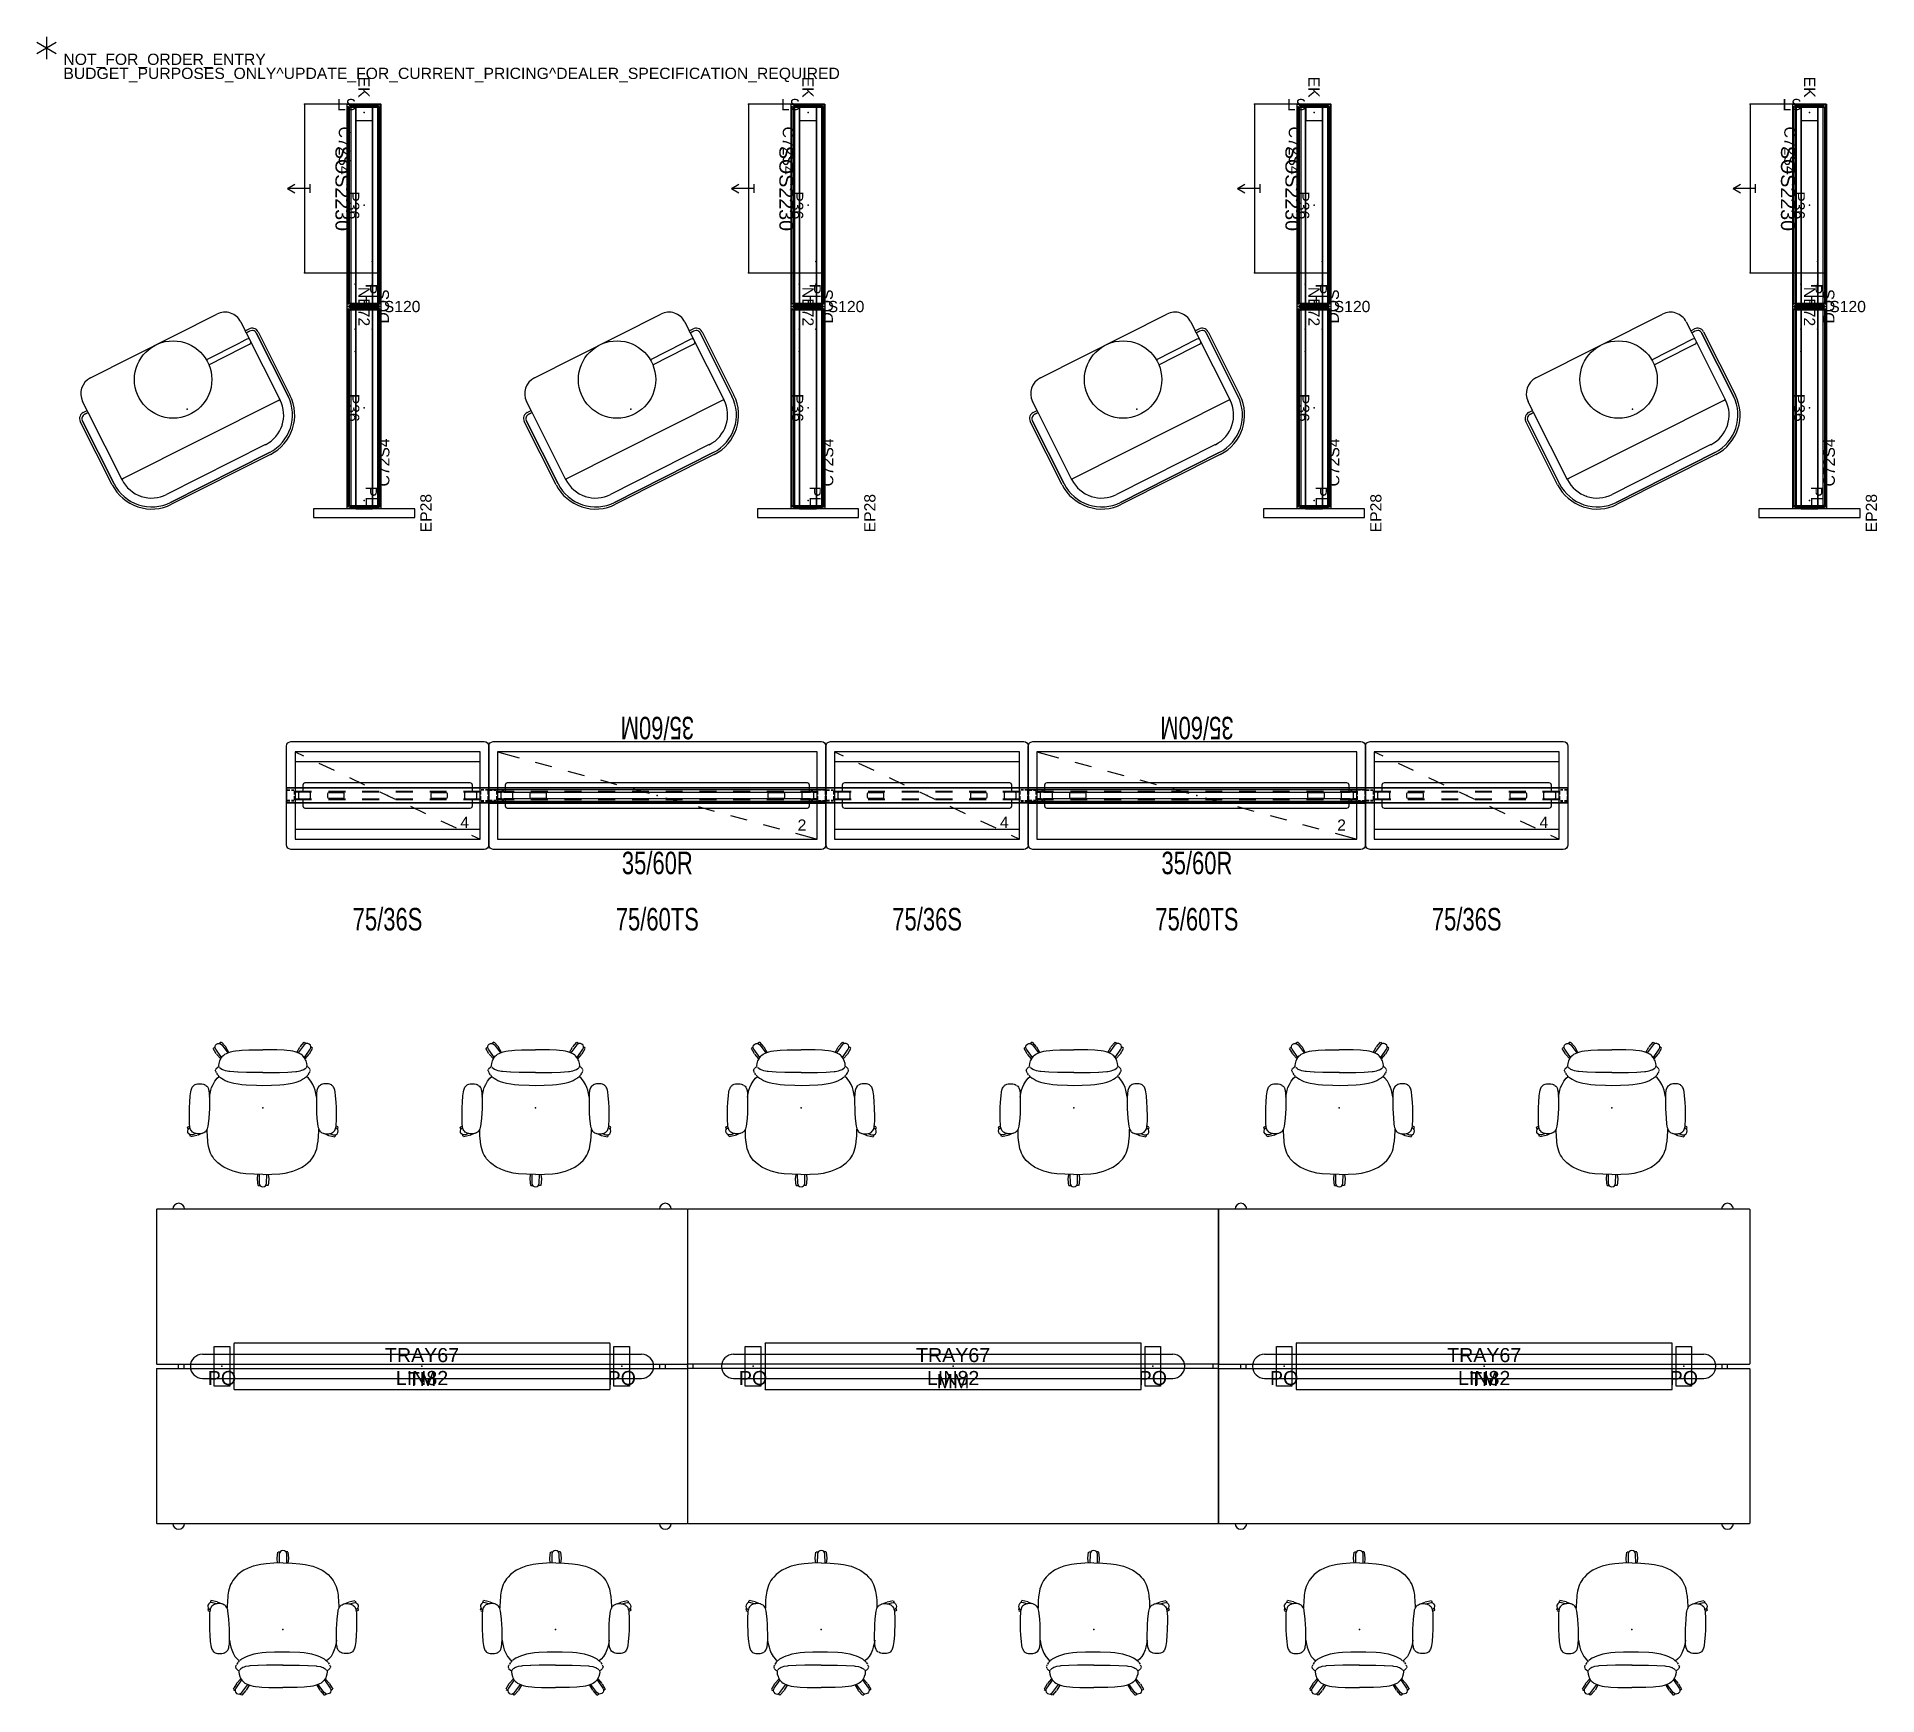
# Model space of a CAD drawing. Header units: inches. Extents: x 0 to 327, y 7 to 302.
import ezdxf
from ezdxf.enums import TextEntityAlignment as Align

# ---------------------------------------------------------------- set-up
doc = ezdxf.new("R2010")
doc.units = ezdxf.units.IN
doc.header["$MEASUREMENT"] = 0
for name, color, linetype in [('A-FURN-ATTRIBUTE-TX', 7, 'Continuous'), ('A-FURN-P-PHWALL', 3, 'Continuous'), ('A-FURN-P-PHWALL-HWP-T', 3, 'Continuous'), ('A-FURN-P-SEAT', 2, 'Continuous'), ('A-FURN-P-SEAT-PROD_NO-T', 2, 'Continuous'), ('A-FURN-P-STORAGE', 6, 'Continuous'), ('A-FURN-P-STORAGE-PROD_NO-T', 6, 'Continuous'), ('A-FURN-P-STORAGE-PROD_NO-TEXT', 6, 'Continuous'), ('A-FURN-P-TILE', 3, 'Continuous'), ('A-FURN-P-TILE-HWP-T', 3, 'Continuous'), ('AFUEL-2D', 5, 'Continuous'), ('AFUEL-2D-TX', 5, 'Continuous'), ('AFUFU-2D-PB', 5, 'Continuous'), ('AFUFU-2D-PB-AC', 2, 'Continuous'), ('AFUFU-2D-PB-AC-TX', 2, 'Continuous'), ('AFUFU-2D-PB-BK', 3, 'Continuous'), ('AFUFU-2D-PB-BK-TX', 3, 'Continuous'), ('AFUFU-2D-PB-CV', 3, 'Continuous'), ('AFUFU-2D-PB-CV-TX', 3, 'Continuous'), ('AFUFU-2D-PB-EP', 3, 'Continuous'), ('AFUFU-2D-PB-EP-TX', 3, 'Continuous'), ('AFUFU-2D-PB-TX', 5, 'Continuous'), ('AFUFU-2D-ST', 3, 'Continuous'), ('AFUFU-2D-ST-TX', 3, 'Continuous'), ('AFUFU-2D-TB', 2, 'Continuous'), ('AFUFU-2D-TB-TX', 2, 'Continuous'), ('AFUFU-2D-TR', 7, 'Continuous'), ('AFUFU-2D-TR-TX', 7, 'Continuous'), ('AFUSL-2D', 4, 'Continuous'), ('AFUSL-2D-TX', 4, 'Continuous'), ('PROP-BONUS-COUNT', 7, 'Continuous'), ('PROP-BONUS-FINISH', 7, 'Continuous'), ('PROP-BONUS-PROD_NO', 7, 'Continuous')]:
    doc.layers.add(name, color=color, linetype=linetype)
doc.styles.get("Standard").update_dxf_attribs({"font": 'arial.ttf'})

# ---------------------------------------------------------------- blocks, each defined once
blk = doc.blocks.new('BBUBBLET')
at = {"layer": 'PROP-BONUS-COUNT'}
for p, q in [((1.7321, -1), (-1.7321, 1)), ((1.7321, 1), (-1.7321, -1)), ((0, 2), (0, -2))]:
    blk.add_line(p, q, dxfattribs=at)
blk.add_point((0, 0), dxfattribs=at)
at = {"layer": 'PROP-BONUS-FINISH'}
blk.add_attdef('FINISH', (3, -5.5), '', height=2, dxfattribs=at)
at = {"layer": 'PROP-BONUS-PROD_NO', "flags": 8}
blk.add_attdef('PROD_NO', (3, -3), '', height=2, dxfattribs=at)
blk = doc.blocks.new('P_MLINSYTTM')
at = {"layer": 'AFUFU-2D-TB'}
for p, q in [((-47.2, 27.95), (-47.24, 27.91)), ((-47.24, 27.91), (-47.24, 0.43)), ((47.2, 27.95), (-47.2, 27.95)), ((47.2, 27.95), (47.24, 27.91)), ((47.24, 27.91), (47.24, 0.43)), ((-47.24, 0.43), (-47.2, 0.39)), ((-47.2, 0.39), (47.2, 0.39)), ((-43.31, -0.39), (-43.31, 0.39)), ((-42.32, -0.39), (-42.32, 0.39)), ((42.32, -0.39), (42.32, 0.39)), ((43.31, -0.39), (43.31, 0.39)), ((47.24, 0.43), (47.2, 0.39)), ((-47.2, -0.39), (-47.24, -0.43)), ((-47.24, -0.43), (-47.24, -27.91)), ((-47.2, -0.39), (47.2, -0.39)), ((47.2, -0.39), (47.24, -0.43)), ((47.24, -0.43), (47.24, -27.91)), ((-47.24, -27.91), (-47.2, -27.95)), ((-47.2, -27.95), (47.2, -27.95)), ((47.24, -27.91), (47.2, -27.95))]:
    blk.add_line(p, q, dxfattribs=at)
for centre, start, end in [((-43.29, 27.95), 0, 180), ((43.29, 27.95), 0, 180), ((-43.29, -27.95), 180, 0), ((43.29, -27.95), 180, 0)]:
    blk.add_arc(centre, 1.04, start, end, dxfattribs=at)
blk.add_point((0, 0), dxfattribs=at)
at = {"layer": 'AFUFU-2D-TB-TX', "flags": 1}
for tag in ['CAPPN', 'CAPMG', 'CAPMC', 'CAPQT', 'CAPDH', 'CAPGC']:
    blk.add_attdef(tag, (0, 0), '', height=0.001, dxfattribs=at)
at = {"layer": 'AFUFU-2D-TB-TX'}
blk.add_attdef('CAPTG', text='', height=2.5, dxfattribs=at).set_placement((0, -1), align=Align.TOP_CENTER)
blk = doc.blocks.new('P_MLINSYTMM')
at = {"layer": 'AFUFU-2D-TB'}
for p, q in [((0.04, 27.95), (0, 27.91)), ((0, 27.91), (0, -27.91)), ((94.45, 27.95), (0.04, 27.95)), ((94.49, 27.91), (94.45, 27.95)), ((94.49, -27.91), (94.49, 27.91)), ((94.49, 0.39), (0, 0.39)), ((0.98, -0.39), (0.98, 0.39)), ((93.5, -0.39), (93.5, 0.39)), ((94.49, -0.39), (0, -0.39)), ((0, -27.91), (0.04, -27.95)), ((0.04, -27.95), (94.45, -27.95)), ((94.45, -27.95), (94.49, -27.91))]:
    blk.add_line(p, q, dxfattribs=at)
for p in [(0, 0), (47.24, 0), (94.49, 0)]:
    blk.add_point(p, dxfattribs=at)
at = {"layer": 'AFUFU-2D-TB-TX', "flags": 1}
for tag in ['CAPPN', 'CAPMG', 'CAPMC', 'CAPQT', 'CAPDH', 'CAPGC']:
    blk.add_attdef(tag, (0, 0), '', height=0.001, dxfattribs=at)
at = {"layer": 'AFUFU-2D-TB-TX'}
blk.add_attdef('CAPTG', text='', height=2.5, dxfattribs=at).set_placement((47.24, -1.39), align=Align.TOP_CENTER)
blk = doc.blocks.new('P_MLINSYTTR67')
at = {"layer": 'AFUFU-2D-TR'}
for p, q in [((-33.46, 4.02), (-33.46, -4.02)), ((33.35, 4.13), (-33.35, 4.13)), ((33.46, -4.02), (33.46, 4.02)), ((-33.35, -4.13), (33.35, -4.13))]:
    blk.add_line(p, q, dxfattribs=at)
for centre, start, end in [((-33.35, 4.02), 90, 180), ((33.35, 4.02), 0, 90), ((-33.35, -4.02), 180, 270), ((33.35, -4.02), 270, 0)]:
    blk.add_arc(centre, 0.118, start, end, dxfattribs=at)
blk.add_point((0, 0), dxfattribs=at)
at = {"layer": 'AFUFU-2D-TR-TX'}
blk.add_attdef('CAPTG', text='', height=2.5, dxfattribs=at).set_placement((0, 0), align=Align.BOTTOM_CENTER)
at = {"layer": 'AFUFU-2D-TR-TX', "flags": 1}
for tag in ['CAPPN', 'CAPMG', 'CAPMC', 'CAPQT', 'CAPDH', 'CAPGC']:
    blk.add_attdef(tag, (0, 0), '', height=0.001, dxfattribs=at)
blk = doc.blocks.new('P_MLINSYPO')
at = {"layer": 'AFUSL-2D'}
for p, q in [((-1.38, 3.54), (1.38, 3.54)), ((-1.38, -3.54), (-1.38, 3.54)), ((1.38, 3.54), (1.38, -3.54)), ((1.38, -3.54), (-1.38, -3.54))]:
    blk.add_line(p, q, dxfattribs=at)
blk.add_point((0, 0), dxfattribs=at)
at = {"layer": 'AFUSL-2D-TX', "flags": 1}
for tag in ['CAPPN', 'CAPMG', 'CAPMC', 'CAPQT', 'CAPDH', 'CAPGC']:
    blk.add_attdef(tag, (0, 0), '', height=0.001, dxfattribs=at)
at = {"layer": 'AFUSL-2D-TX'}
blk.add_attdef('CAPTG', text='', height=2.5, dxfattribs=at).set_placement((0, -0.83), align=Align.TOP_CENTER)
blk = doc.blocks.new('P_MLINSYML82')
at = {"layer": 'AFUSL-2D'}
for p, q in [((-39.07, 2.14), (39.07, 2.14)), ((-39.07, -2.14), (39.07, -2.14))]:
    blk.add_line(p, q, dxfattribs=at)
for centre, start, end in [((-39.07, 0), 90, 270), ((39.07, 0), 270, 90)]:
    blk.add_arc(centre, 2.14, start, end, dxfattribs=at)
blk.add_point((0, 0), dxfattribs=at)
at = {"layer": 'AFUSL-2D-TX', "flags": 1}
for tag in ['CAPPN', 'CAPMG', 'CAPMC', 'CAPQT', 'CAPDH', 'CAPGC']:
    blk.add_attdef(tag, (0, 0), '', height=0.001, dxfattribs=at)
at = {"layer": 'AFUSL-2D-TX'}
blk.add_attdef('CAPTG', text='', height=2.5, dxfattribs=at).set_placement((0, -0.83), align=Align.TOP_CENTER)
blk = doc.blocks.new('P_NU3GN524PWF')
at = {"layer": 'A-FURN-P-SEAT'}
for p, q in [((3.38, 13.38), (3.22, 13.02)), ((3.8, 13.29), (3.44, 13.4)), ((3.66, 13.19), (3.52, 12.96)), ((3.85, 13.32), (3.66, 13.19)), ((4.07, 13.38), (3.85, 13.32)), ((4.34, 13.35), (4.07, 13.38)), ((4.58, 13.21), (4.34, 13.35)), ((4.72, 13.03), (4.58, 13.21)), ((-4.27, 11.65), (-4.29, 11.5)), ((-4.29, 11.5), (-4.29, 11.17)), ((-4.29, 11.17), (-4.27, 10.86)), ((-4.22, 11.89), (-4.27, 11.65)), ((-4.27, 10.86), (-4.22, 10.59)), ((-4.17, 12.04), (-4.22, 11.89)), ((-4.22, 10.59), (-4.15, 10.42)), ((-4.09, 12.19), (-4.17, 12.04)), ((-4.15, 10.42), (-4.06, 10.23)), ((-4.02, 12.27), (-4.09, 12.19)), ((-3.95, 12.36), (-4.02, 12.27)), ((-4.01, 10.16), (-3.86, 9.97)), ((-3.81, 12.47), (-3.95, 12.36)), ((-3.86, 9.97), (-3.67, 9.83)), ((-3.67, 12.57), (-3.81, 12.47)), ((-3.49, 12.65), (-3.67, 12.57)), ((-3.67, 9.83), (-3.55, 9.77)), ((-3.17, 12.77), (-3.49, 12.65)), ((-2.86, 12.83), (-3.17, 12.77)), ((-2.16, 12.93), (-2.86, 12.83)), ((-1, 13.02), (-2.16, 12.93)), ((-0.06, 13.07), (-1, 13.02)), ((0.44, 13.08), (-0.06, 13.07)), ((1.11, 13.09), (0.44, 13.08)), ((1.48, 13.09), (1.11, 13.09)), ((2.21, 13.09), (1.48, 13.09)), ((2.95, 13.05), (2.21, 13.09)), ((3.21, 13.02), (2.95, 13.05)), ((3.46, 12.98), (3.21, 13.02)), ((3.25, 9.79), (3.5, 9.84)), ((3.63, 12.93), (3.46, 12.98)), ((3.5, 9.84), (3.74, 9.92)), ((3.83, 12.86), (3.63, 12.93)), ((3.75, 9.92), (3.98, 10.03)), ((4.11, 9.92), (3.76, 9.92)), ((4, 12.77), (3.83, 12.86)), ((3.97, 9.92), (4, 10.05)), ((3.98, 10.03), (4.14, 10.15)), ((4.15, 12.66), (4, 12.77)), ((5.01, 9.89), (4.11, 9.92)), ((4.14, 10.15), (4.22, 10.23)), ((4.28, 12.51), (4.15, 12.66)), ((4.22, 10.23), (4.31, 10.34)), ((4.37, 12.39), (4.28, 12.51)), ((4.31, 10.34), (4.41, 10.5)), ((4.47, 12.2), (4.37, 12.39)), ((4.41, 10.5), (4.49, 10.71)), ((4.55, 11.93), (4.47, 12.2)), ((4.49, 10.71), (4.53, 10.82)), ((4.53, 10.82), (4.59, 11.08)), ((4.58, 11.71), (4.55, 11.93)), ((4.56, 11.85), (4.76, 12.52)), ((4.56, 10.94), (4.88, 11.67)), ((4.6, 11.5), (4.58, 11.71)), ((4.59, 11.08), (4.6, 11.22)), ((4.6, 11.22), (4.6, 11.5)), ((4.79, 12.8), (4.72, 13.03)), ((5.09, 12.86), (4.74, 12.98)), ((4.76, 12.52), (4.79, 12.8)), ((4.9, 11.73), (5.13, 12.81)), ((5.89, 9.82), (5.01, 9.89)), ((-11.68, 7.41), (-11.46, 7.71)), ((-10.86, 6.61), (-11.68, 7.35)), ((-11.47, 8.01), (-11.48, 7.78)), ((-11.48, 7.78), (-11.41, 7.56)), ((-11.36, 8.25), (-11.47, 8.01)), ((-11.41, 7.56), (-11.21, 7.33)), ((-11.15, 8.44), (-11.36, 8.25)), ((-11.21, 7.33), (-9.8, 6.27)), ((-10.93, 8.52), (-11.15, 8.44)), ((-10.7, 8.51), (-10.93, 8.52)), ((-10.66, 8.82), (-10.88, 8.52)), ((-9.88, 6.04), (-10.81, 6.57)), ((-10.43, 8.4), (-10.7, 8.51)), ((-9.64, 8.29), (-10.6, 8.84)), ((-8.97, 7.37), (-10.43, 8.4)), ((-9.55, 6.77), (-9.69, 6.5)), ((-8.76, 7.5), (-9.59, 8.25)), ((-9.39, 6.98), (-9.55, 6.77)), ((-9.26, 7.11), (-9.39, 6.98)), ((-9, 7.35), (-9.26, 7.11)), ((-8.58, 7.6), (-9, 7.35)), ((-8.38, 7.67), (-8.58, 7.6)), ((-7.92, 7.81), (-8.38, 7.67)), ((-7.56, 7.85), (-7.92, 7.81)), ((-7.41, 7.83), (-7.56, 7.85)), ((-7.32, 7.94), (-7.39, 7.82)), ((-7.24, 8.05), (-7.32, 7.94)), ((-7.21, 7.75), (-7.3, 7.8)), ((-7, 8.3), (-7.24, 8.05)), ((-6.99, 7.52), (-7.15, 7.7)), ((-6.87, 8.37), (-7, 8.3)), ((-6.86, 7.3), (-6.99, 7.52)), ((-6.78, 7.13), (-6.86, 7.3)), ((-6.7, 8.43), (-6.81, 8.39)), ((-6.7, 6.93), (-6.77, 7.12)), ((-6.6, 8.44), (-6.7, 8.43)), ((-6.61, 6.65), (-6.7, 6.93)), ((-6.5, 6.05), (-6.61, 6.65)), ((-6.4, 8.33), (-6.54, 8.42)), ((-6.27, 8.27), (-6.4, 8.33)), ((-5.9, 8.03), (-6.2, 8.23)), ((-5.6, 7.77), (-5.83, 7.98)), ((-5.29, 8.12), (-5.6, 7.77)), ((-5.39, 7.51), (-5.52, 7.67)), ((-5.3, 7.39), (-5.39, 7.51)), ((-5.09, 7.05), (-5.3, 7.39)), ((-4.78, 8.55), (-5.29, 8.12)), ((-4.9, 6.68), (-5.09, 7.05)), ((-4.73, 6.26), (-4.9, 6.68)), ((-4.2, 8.88), (-4.78, 8.55)), ((-3.61, 9.13), (-4.2, 8.88)), ((-3.14, 9.28), (-3.61, 9.13)), ((-3.55, 9.77), (-3.26, 9.66)), ((-3.26, 9.66), (-3.08, 9.61)), ((-2.29, 9.47), (-3.14, 9.28)), ((-3.08, 9.61), (-2.56, 9.54)), ((-2.56, 9.54), (-1.73, 9.51)), ((-1.92, 9.52), (-2.29, 9.47)), ((-1.73, 9.51), (-0.92, 9.51)), ((-0.92, 9.51), (0.17, 9.53)), ((0.17, 9.53), (0.9, 9.56)), ((0.9, 9.56), (1.82, 9.62)), ((1.82, 9.62), (2.85, 9.73)), ((2.85, 9.73), (3.25, 9.79)), ((5.99, 9.8), (5.89, 9.82)), ((6.11, 9.79), (5.99, 9.8)), ((6.83, 9.67), (6.11, 9.79)), ((7.25, 9.57), (6.83, 9.67)), ((7.66, 9.44), (7.25, 9.57)), ((8.02, 9.31), (7.66, 9.44)), ((8.38, 9.13), (8.02, 9.31)), ((8.7, 8.94), (8.38, 9.13)), ((9.02, 8.71), (8.7, 8.94)), ((9.33, 8.45), (9.02, 8.71)), ((9.76, 8.01), (9.33, 8.45)), ((10.13, 7.55), (9.76, 8.01)), ((10.34, 7.24), (10.13, 7.55)), ((10.52, 6.96), (10.34, 7.24)), ((10.91, 6.19), (10.52, 6.96)), ((-10.27, 3.75), (-10.31, 2.5)), ((-10.23, 4.25), (-10.27, 3.75)), ((-10.17, 4.88), (-10.23, 4.25)), ((-10.09, 5.31), (-10.17, 4.88)), ((-9.98, 5.74), (-10.09, 5.31)), ((-9.75, 6.39), (-9.98, 5.74)), ((-9.69, 6.5), (-9.75, 6.39)), ((-6.49, 5.88), (-6.5, 6.05)), ((-6.39, 4.45), (-6.49, 5.88)), ((-6.33, 2.92), (-6.38, 4.43)), ((-4.61, 5.9), (-4.73, 6.26)), ((-4.42, 5.2), (-4.61, 5.9)), ((-4.27, 4.47), (-4.42, 5.2)), ((-4.17, 3.73), (-4.27, 4.47)), ((-4.11, 2.99), (-4.17, 3.73)), ((11.25, 5.31), (10.91, 6.19)), ((11.57, 3.97), (11.25, 5.31)), ((11.7, 3.02), (11.57, 3.97)), ((-10.31, 2.5), (-10.32, 0)), ((-6.33, -0.01), (-6.33, 2.92)), ((-6.33, 0.01), (-6.33, -2.92)), ((-4.06, 1.5), (-4.11, 2.99)), ((-4.02, 0), (-4.06, 1.5)), ((-4.04, -1.14), (-4.02, 0)), ((11.8, 1.61), (11.7, 3.02)), ((11.83, 0.02), (11.8, 1.61)), ((11.82, 0.95), (12.61, 1.04)), ((13.38, 0.66), (11.82, 0.69)), ((12.67, 1.04), (13.77, 0.92)), ((13.68, 0.59), (13.38, 0.66)), ((13.86, 0.45), (13.68, 0.59)), ((13.81, 0.87), (13.81, 0.5)), ((13.99, 0.26), (13.86, 0.45)), ((14.04, 0), (13.99, 0.26)), ((13.99, -0.27), (14.04, 0)), ((-10.31, -2.5), (-10.32, 0)), ((-10.27, -3.75), (-10.31, -2.5)), ((-6.33, -2.92), (-6.38, -4.43)), ((-4.17, -3.74), (-4.11, -2.98)), ((-4.11, -2.98), (-4.04, -1.14)), ((11.7, -3.02), (11.57, -3.97)), ((11.8, -1.61), (11.7, -3.02)), ((11.83, -0.02), (11.8, -1.61)), ((11.82, -0.69), (13.38, -0.66)), ((11.82, -0.95), (12.61, -1.04)), ((12.67, -1.04), (13.77, -0.92)), ((13.38, -0.66), (13.66, -0.6)), ((13.66, -0.6), (13.85, -0.47)), ((13.81, -0.87), (13.81, -0.5)), ((13.85, -0.47), (13.99, -0.27)), ((-11.21, -7.33), (-9.8, -6.27)), ((-9.88, -6.04), (-10.81, -6.57)), ((-10.23, -4.25), (-10.27, -3.75)), ((-10.17, -4.88), (-10.23, -4.25)), ((-10.09, -5.31), (-10.17, -4.88)), ((-9.98, -5.74), (-10.09, -5.31)), ((-9.75, -6.39), (-9.98, -5.74)), ((-9.69, -6.5), (-9.75, -6.39)), ((-9.55, -6.77), (-9.69, -6.5)), ((-6.5, -6.05), (-6.61, -6.65)), ((-6.49, -5.88), (-6.5, -6.05)), ((-6.39, -4.45), (-6.49, -5.88)), ((-4.9, -6.69), (-4.73, -6.28)), ((-4.73, -6.28), (-4.61, -5.9)), ((-4.61, -5.9), (-4.42, -5.16)), ((-4.42, -5.16), (-4.26, -4.4)), ((-4.26, -4.4), (-4.17, -3.74)), ((10.91, -6.19), (10.52, -6.96)), ((11.25, -5.31), (10.91, -6.19)), ((11.57, -3.97), (11.25, -5.31)), ((-10.86, -6.61), (-11.68, -7.35)), ((-11.68, -7.41), (-11.46, -7.71)), ((-11.48, -7.78), (-11.41, -7.56)), ((-11.47, -8.01), (-11.48, -7.78)), ((-11.36, -8.25), (-11.47, -8.01)), ((-11.41, -7.56), (-11.21, -7.33)), ((-11.15, -8.44), (-11.36, -8.25)), ((-10.93, -8.52), (-11.15, -8.44)), ((-10.7, -8.51), (-10.93, -8.52)), ((-10.66, -8.82), (-10.88, -8.52)), ((-10.43, -8.4), (-10.7, -8.51)), ((-9.64, -8.29), (-10.6, -8.84)), ((-8.97, -7.37), (-10.43, -8.4)), ((-8.76, -7.5), (-9.59, -8.25)), ((-9.39, -6.98), (-9.55, -6.77)), ((-9.26, -7.11), (-9.39, -6.98)), ((-9, -7.35), (-9.26, -7.11)), ((-8.58, -7.6), (-9, -7.35)), ((-8.38, -7.67), (-8.58, -7.6)), ((-7.92, -7.81), (-8.38, -7.67)), ((-7.56, -7.85), (-7.92, -7.81)), ((-7.41, -7.83), (-7.56, -7.85)), ((-7.32, -7.94), (-7.39, -7.82)), ((-7.24, -8.05), (-7.32, -7.94)), ((-7.21, -7.75), (-7.3, -7.8)), ((-7, -8.3), (-7.24, -8.05)), ((-6.99, -7.52), (-7.15, -7.7)), ((-6.87, -8.37), (-7, -8.3)), ((-6.86, -7.3), (-6.99, -7.52)), ((-6.78, -7.13), (-6.86, -7.3)), ((-6.7, -8.43), (-6.81, -8.39)), ((-6.7, -6.93), (-6.77, -7.12)), ((-6.61, -6.65), (-6.7, -6.93)), ((-6.6, -8.44), (-6.7, -8.43)), ((-6.4, -8.33), (-6.54, -8.42)), ((-6.27, -8.27), (-6.4, -8.33)), ((-5.9, -8.03), (-6.2, -8.23)), ((-5.6, -7.77), (-5.83, -7.98)), ((-5.29, -8.12), (-5.6, -7.77)), ((-5.55, -7.7), (-5.3, -7.39)), ((-5.3, -7.39), (-5.09, -7.05)), ((-4.78, -8.55), (-5.29, -8.12)), ((-5.09, -7.05), (-4.9, -6.69)), ((-4.2, -8.88), (-4.78, -8.55)), ((-3.61, -9.13), (-4.2, -8.88)), ((-3.67, -9.83), (-3.55, -9.77)), ((-3.14, -9.28), (-3.61, -9.13)), ((-3.55, -9.77), (-3.26, -9.66)), ((-3.26, -9.66), (-3.08, -9.61)), ((-2.29, -9.47), (-3.14, -9.28)), ((-3.08, -9.61), (-2.56, -9.54)), ((-2.56, -9.54), (-1.73, -9.51)), ((-1.92, -9.52), (-2.29, -9.47)), ((-1.73, -9.51), (-0.92, -9.51)), ((-0.92, -9.51), (0.17, -9.53)), ((0.17, -9.53), (0.9, -9.56)), ((0.9, -9.56), (1.82, -9.62)), ((1.82, -9.62), (2.85, -9.73)), ((2.85, -9.73), (3.25, -9.79)), ((3.25, -9.79), (3.5, -9.84)), ((5.89, -9.82), (5.01, -9.89)), ((5.99, -9.8), (5.89, -9.82)), ((6.11, -9.79), (5.99, -9.8)), ((6.83, -9.67), (6.11, -9.79)), ((7.25, -9.57), (6.83, -9.67)), ((7.66, -9.44), (7.25, -9.57)), ((8.02, -9.31), (7.66, -9.44)), ((8.38, -9.13), (8.02, -9.31)), ((8.7, -8.94), (8.38, -9.13)), ((9.02, -8.71), (8.7, -8.94)), ((9.33, -8.45), (9.02, -8.71)), ((9.76, -8.01), (9.33, -8.45)), ((10.13, -7.55), (9.76, -8.01)), ((10.34, -7.24), (10.13, -7.55)), ((10.52, -6.96), (10.34, -7.24)), ((-4.29, -11.17), (-4.27, -10.86)), ((-4.29, -11.5), (-4.29, -11.17)), ((-4.27, -11.65), (-4.29, -11.5)), ((-4.27, -10.86), (-4.22, -10.59)), ((-4.22, -11.89), (-4.27, -11.65)), ((-4.22, -10.59), (-4.15, -10.42)), ((-4.17, -12.04), (-4.22, -11.89)), ((-4.09, -12.19), (-4.17, -12.04)), ((-4.15, -10.42), (-4.06, -10.23)), ((-4.02, -12.27), (-4.09, -12.19)), ((-3.95, -12.36), (-4.02, -12.27)), ((-4.01, -10.16), (-3.86, -9.97)), ((-3.81, -12.47), (-3.95, -12.36)), ((-3.86, -9.97), (-3.67, -9.83)), ((-3.67, -12.57), (-3.81, -12.47)), ((-3.49, -12.65), (-3.67, -12.57)), ((-3.17, -12.77), (-3.49, -12.65)), ((-2.86, -12.83), (-3.17, -12.77)), ((-2.16, -12.93), (-2.86, -12.83)), ((-1, -13.02), (-2.16, -12.93)), ((-0.06, -13.07), (-1, -13.02)), ((0.44, -13.08), (-0.06, -13.07)), ((1.11, -13.09), (0.44, -13.08)), ((1.48, -13.09), (1.11, -13.09)), ((2.21, -13.09), (1.48, -13.09)), ((2.95, -13.05), (2.21, -13.09)), ((3.21, -13.02), (2.95, -13.05)), ((3.46, -12.98), (3.21, -13.02)), ((3.38, -13.38), (3.22, -13.02)), ((3.63, -12.93), (3.46, -12.98)), ((3.5, -9.84), (3.74, -9.92)), ((3.66, -13.19), (3.52, -12.96)), ((3.83, -12.86), (3.63, -12.93)), ((3.75, -9.92), (3.98, -10.03)), ((4.11, -9.92), (3.76, -9.92)), ((4, -12.77), (3.83, -12.86)), ((3.97, -9.92), (4, -10.05)), ((3.98, -10.03), (4.14, -10.15)), ((4.15, -12.66), (4, -12.77)), ((5.01, -9.89), (4.11, -9.92)), ((4.14, -10.15), (4.22, -10.23)), ((4.28, -12.51), (4.15, -12.66)), ((4.22, -10.23), (4.31, -10.34)), ((4.37, -12.39), (4.28, -12.51)), ((4.31, -10.34), (4.41, -10.5)), ((4.47, -12.2), (4.37, -12.39)), ((4.41, -10.5), (4.49, -10.71)), ((4.55, -11.93), (4.47, -12.2)), ((4.49, -10.71), (4.53, -10.82)), ((4.53, -10.82), (4.59, -11.08)), ((4.58, -11.71), (4.55, -11.93)), ((4.56, -10.94), (4.88, -11.67)), ((4.56, -11.85), (4.76, -12.52)), ((4.6, -11.5), (4.58, -11.71)), ((4.72, -13.03), (4.58, -13.21)), ((4.59, -11.08), (4.6, -11.22)), ((4.6, -11.22), (4.6, -11.5)), ((4.79, -12.8), (4.72, -13.03)), ((5.09, -12.86), (4.74, -12.98)), ((4.76, -12.52), (4.79, -12.8)), ((4.9, -11.73), (5.13, -12.81)), ((3.8, -13.29), (3.44, -13.4)), ((3.85, -13.32), (3.66, -13.19)), ((4.07, -13.38), (3.85, -13.32)), ((4.34, -13.35), (4.07, -13.38)), ((4.58, -13.21), (4.34, -13.35))]:
    blk.add_line(p, q, dxfattribs=at)
blk.add_point((0, 0), dxfattribs=at)
at = {"layer": 'A-FURN-P-SEAT-PROD_NO-T'}
blk.add_attdef('CAPTG', (-5, 4), '', height=2.5, dxfattribs=at)
at = {"layer": 'A-FURN-P-SEAT-PROD_NO-T', "flags": 1}
for tag in ['CAPPN', 'CAPMG', 'CAPMC', 'CAPQT', 'CAPDH', 'CAPGC']:
    blk.add_attdef(tag, (0, 0), '', height=0.001, dxfattribs=at)
blk = doc.blocks.new('P_HZ110-75602')
at = {"layer": 'A-FURN-P-PHWALL'}
for p, q in [((-30, 8.76), (-29.93, 9.1)), ((-30, -8.76), (-30, 8.76)), ((-29.93, 9.1), (-29.76, 9.34)), ((-29.76, 9.34), (-29.52, 9.5)), ((-29.52, 9.5), (-29.18, 9.58)), ((-29.18, 9.58), (29.18, 9.58)), ((29.18, 9.58), (29.49, 9.52)), ((29.49, 9.52), (29.76, 9.34)), ((29.76, 9.34), (29.95, 9.05)), ((29.95, 9.05), (30, 8.76)), ((30, 8.76), (30, -8.76)), ((30, 1.35), (-30, 1.35)), ((30, 1.29), (-30, 1.29)), ((-30, 1.23), (-30, -1.23)), ((-30, 0.16), (-30, 0.83)), ((-29.92, 0.16), (-29.92, 0.81)), ((-29.83, 1), (-29.36, 1)), ((-29.82, 0.92), (-29.36, 0.92)), ((-29.09, 1), (-28.67, 1)), ((-29.09, 0.92), (-28.67, 0.92)), ((-28.58, 0.16), (-28.58, 0.82)), ((-25.5, 0.73), (-28.58, 0.73)), ((-28.58, 0.67), (-25.5, 0.67)), ((-28.5, 0.16), (-28.5, 0.83)), ((-27.8, 0.43), (-27.74, 0.57)), ((-27.8, -0.43), (-27.8, 0.43)), ((-27.74, 0.57), (-27.6, 0.63)), ((-27.6, 0.63), (-25.94, 0.63)), ((-26.97, 2.12), (-27.09, 1.85)), ((-27.09, 1.85), (-27.09, 1.12)), ((-27.09, 1.07), (-27.09, 0.73)), ((-26.69, 2.24), (-26.97, 2.12)), ((26.69, 2.24), (-26.69, 2.24)), ((-25.94, 0.63), (-25.81, 0.57)), ((-25.81, 0.57), (-25.75, 0.43)), ((-25.75, 0.43), (-25.75, -0.43)), ((-22.63, 0.44), (-22.69, 0.3)), ((-22.69, 0.3), (-22.69, -0.3)), ((-22.49, 0.5), (-22.63, 0.44)), ((-19.5, 0.73), (-22.5, 0.73)), ((-22.5, 0.67), (-19.5, 0.67)), ((-19.88, 0.5), (-22.49, 0.5)), ((-19.74, 0.44), (-19.88, 0.5)), ((-19.69, 0.3), (-19.74, 0.44)), ((-19.69, -0.3), (-19.69, 0.3)), ((-13.5, 0.73), (-16.5, 0.73)), ((-16.5, 0.67), (-13.5, 0.67)), ((-7.5, 0.73), (-10.5, 0.73)), ((-10.5, 0.67), (-7.5, 0.67)), ((-1.5, 0.73), (-4.5, 0.73)), ((-4.5, 0.67), (-1.5, 0.67)), ((4.5, 0.73), (1.5, 0.73)), ((1.5, 0.67), (4.5, 0.67)), ((10.5, 0.73), (7.5, 0.73)), ((7.5, 0.67), (10.5, 0.67)), ((16.5, 0.73), (13.5, 0.73)), ((13.5, 0.67), (16.5, 0.67)), ((22.5, 0.73), (19.5, 0.73)), ((19.5, 0.67), (22.5, 0.67)), ((19.74, 0.44), (19.69, 0.3)), ((19.69, 0.3), (19.69, -0.3)), ((19.88, 0.5), (19.74, 0.44)), ((22.49, 0.5), (19.88, 0.5)), ((22.63, 0.44), (22.49, 0.5)), ((22.69, 0.3), (22.63, 0.44)), ((22.69, -0.3), (22.69, 0.3)), ((28.58, 0.73), (25.5, 0.73)), ((25.5, 0.67), (28.58, 0.67)), ((25.75, 0.43), (25.81, 0.57)), ((25.75, -0.43), (25.75, 0.43)), ((25.81, 0.57), (25.94, 0.63)), ((25.94, 0.63), (27.6, 0.63)), ((26.97, 2.12), (26.69, 2.24)), ((27.09, 1.85), (26.97, 2.12)), ((27.09, 1.12), (27.09, 1.85)), ((27.09, 0.73), (27.09, 1.07)), ((27.6, 0.63), (27.74, 0.57)), ((27.74, 0.57), (27.8, 0.43)), ((27.8, 0.43), (27.8, -0.43)), ((28.5, 0.16), (28.5, 0.83)), ((28.58, 0.16), (28.58, 0.82)), ((29.13, 1), (28.67, 1)), ((29.13, 0.92), (28.67, 0.92)), ((29.83, 1), (29.4, 1)), ((29.82, 0.92), (29.4, 0.92)), ((29.92, 0.16), (29.92, 0.81)), ((30, 0.16), (30, 1.23)), ((30, -0.83), (30, 0.83)), ((-30, -0.83), (-30, -0.12)), ((30, -1.29), (-30, -1.29)), ((30, -1.35), (-30, -1.35)), ((-29.92, -0.81), (-29.92, -0.12)), ((-29.36, -1), (-29.83, -1)), ((-29.36, -0.92), (-29.82, -0.92)), ((-28.67, -0.92), (-29.09, -0.92)), ((-28.67, -1), (-29.09, -1)), ((-28.58, -0.82), (-28.58, -0.12)), ((-25.5, -0.67), (-28.58, -0.67)), ((-28.58, -0.73), (-25.5, -0.73)), ((-28.5, -0.83), (-28.5, -0.12)), ((-27.74, -0.57), (-27.8, -0.43)), ((-27.6, -0.63), (-27.74, -0.57)), ((-25.94, -0.63), (-27.6, -0.63)), ((-27.09, -0.73), (-27.09, -1.07)), ((-27.09, -1.12), (-27.09, -1.85)), ((-27.09, -1.85), (-26.97, -2.12)), ((-26.97, -2.12), (-26.69, -2.24)), ((-26.69, -2.24), (26.69, -2.24)), ((-25.81, -0.57), (-25.94, -0.63)), ((-25.75, -0.43), (-25.81, -0.57)), ((-22.69, -0.3), (-22.63, -0.44)), ((-22.63, -0.44), (-22.49, -0.5)), ((-19.5, -0.67), (-22.5, -0.67)), ((-22.5, -0.73), (-19.5, -0.73)), ((-22.49, -0.5), (-19.88, -0.5)), ((-19.88, -0.5), (-19.74, -0.44)), ((-19.74, -0.44), (-19.69, -0.3)), ((-13.5, -0.67), (-16.5, -0.67)), ((-16.5, -0.73), (-13.5, -0.73)), ((-7.5, -0.67), (-10.5, -0.67)), ((-10.5, -0.73), (-7.5, -0.73)), ((-1.5, -0.67), (-4.5, -0.67)), ((-4.5, -0.73), (-1.5, -0.73)), ((4.5, -0.67), (1.5, -0.67)), ((1.5, -0.73), (4.5, -0.73)), ((10.5, -0.67), (7.5, -0.67)), ((7.5, -0.73), (10.5, -0.73)), ((16.5, -0.67), (13.5, -0.67)), ((13.5, -0.73), (16.5, -0.73)), ((22.5, -0.67), (19.5, -0.67)), ((19.5, -0.73), (22.5, -0.73)), ((19.69, -0.3), (19.74, -0.44)), ((19.74, -0.44), (19.88, -0.5)), ((19.88, -0.5), (22.49, -0.5)), ((22.49, -0.5), (22.63, -0.44)), ((22.63, -0.44), (22.69, -0.3)), ((28.58, -0.67), (25.5, -0.67)), ((25.5, -0.73), (28.58, -0.73)), ((25.81, -0.57), (25.75, -0.43)), ((25.94, -0.63), (25.81, -0.57)), ((27.6, -0.63), (25.94, -0.63)), ((26.69, -2.24), (26.97, -2.12)), ((26.97, -2.12), (27.09, -1.85)), ((27.09, -1.07), (27.09, -0.73)), ((27.09, -1.85), (27.09, -1.12)), ((27.74, -0.57), (27.6, -0.63)), ((27.8, -0.43), (27.74, -0.57)), ((28.5, -0.83), (28.5, -0.12)), ((28.58, -0.82), (28.58, -0.12)), ((28.67, -0.92), (29.13, -0.92)), ((28.67, -1), (29.13, -1)), ((29.4, -0.92), (29.82, -0.92)), ((29.4, -1), (29.83, -1)), ((29.92, -0.81), (29.92, -0.12)), ((30, -1.23), (30, -0.12)), ((-29.93, -9.1), (-30, -8.76)), ((-29.76, -9.34), (-29.93, -9.1)), ((-29.52, -9.5), (-29.76, -9.34)), ((-29.18, -9.58), (-29.52, -9.5)), ((29.18, -9.58), (-29.18, -9.58)), ((29.49, -9.52), (29.18, -9.58)), ((29.76, -9.34), (29.49, -9.52)), ((29.95, -9.05), (29.76, -9.34)), ((30, -8.76), (29.95, -9.05))]:
    blk.add_line(p, q, dxfattribs=at)
blk.add_point((0, 0), dxfattribs=at)
at = {"layer": 'A-FURN-P-PHWALL-HWP-T', "width": 0.7, "flags": 1}
blk.add_attdef('CAPPN', (0, 0), '', height=0.001, dxfattribs=at)
at = {"layer": 'A-FURN-P-PHWALL-HWP-T', "flags": 1}
for tag in ['CAPMG', 'CAPMC', 'CAPQT', 'CAPDH', 'CAPGC']:
    blk.add_attdef(tag, (0, 0), '', height=0.001, dxfattribs=at)
at = {"layer": 'A-FURN-P-PHWALL-HWP-T', "width": 0.7}
blk.add_attdef('CAPTG', text='', height=4, dxfattribs=at).set_placement((0, -24), align=Align.CENTER)
blk = doc.blocks.new('P_HZ120-75361')
at = {"layer": 'A-FURN-P-PHWALL'}
for p, q in [((-18, 8.76), (-17.93, 9.1)), ((-18, -8.76), (-18, 8.76)), ((-17.93, 9.1), (-17.76, 9.34)), ((-17.76, 9.34), (-17.52, 9.5)), ((-17.52, 9.5), (-17.18, 9.58)), ((-17.18, 9.58), (17.18, 9.58)), ((17.18, 9.58), (17.49, 9.52)), ((17.49, 9.52), (17.76, 9.34)), ((17.76, 9.34), (17.95, 9.05)), ((17.95, 9.05), (18, 8.76)), ((18, 8.76), (18, -8.76)), ((18, 1.35), (-18, 1.35)), ((18, 1.29), (-18, 1.29)), ((-18, 1.23), (-18, -1.23)), ((-18, 0.16), (-18, 0.83)), ((-17.92, 0.16), (-17.92, 0.81)), ((-17.83, 1), (-17.36, 1)), ((-17.82, 0.92), (-17.36, 0.92)), ((-17.09, 1), (-16.67, 1)), ((-17.09, 0.92), (-16.67, 0.92)), ((-16.58, 0.16), (-16.58, 0.82)), ((-13.5, 0.73), (-16.58, 0.73)), ((-16.58, 0.67), (-13.5, 0.67)), ((-16.5, 0.16), (-16.5, 0.83)), ((-15.8, 0.43), (-15.74, 0.57)), ((-15.8, -0.43), (-15.8, 0.43)), ((-15.74, 0.57), (-15.6, 0.63)), ((-15.6, 0.63), (-13.94, 0.63)), ((-14.97, 2.12), (-15.09, 1.85)), ((-15.09, 1.85), (-15.09, 1.12)), ((-15.09, 1.07), (-15.09, 0.73)), ((-14.69, 2.24), (-14.97, 2.12)), ((14.69, 2.24), (-14.69, 2.24)), ((-13.94, 0.63), (-13.81, 0.57)), ((-13.81, 0.57), (-13.75, 0.43)), ((-13.75, 0.43), (-13.75, -0.43)), ((-10.63, 0.44), (-10.69, 0.3)), ((-10.69, 0.3), (-10.69, -0.3)), ((-10.49, 0.5), (-10.63, 0.44)), ((-7.5, 0.73), (-10.5, 0.73)), ((-10.5, 0.67), (-7.5, 0.67)), ((-7.88, 0.5), (-10.49, 0.5)), ((-7.74, 0.44), (-7.88, 0.5)), ((-7.69, 0.3), (-7.74, 0.44)), ((-7.69, -0.3), (-7.69, 0.3)), ((-1.5, 0.73), (-4.5, 0.73)), ((-4.5, 0.67), (-1.5, 0.67)), ((4.5, 0.73), (1.5, 0.73)), ((1.5, 0.67), (4.5, 0.67)), ((10.5, 0.73), (7.5, 0.73)), ((7.5, 0.67), (10.5, 0.67)), ((7.74, 0.44), (7.69, 0.3)), ((7.69, 0.3), (7.69, -0.3)), ((7.88, 0.5), (7.74, 0.44)), ((10.49, 0.5), (7.88, 0.5)), ((10.63, 0.44), (10.49, 0.5)), ((10.69, 0.3), (10.63, 0.44)), ((10.69, -0.3), (10.69, 0.3)), ((16.58, 0.73), (13.5, 0.73)), ((13.5, 0.67), (16.58, 0.67)), ((13.75, 0.43), (13.81, 0.57)), ((13.75, -0.43), (13.75, 0.43)), ((13.81, 0.57), (13.94, 0.63)), ((13.94, 0.63), (15.6, 0.63)), ((14.97, 2.12), (14.69, 2.24)), ((15.09, 1.85), (14.97, 2.12)), ((15.09, 1.12), (15.09, 1.85)), ((15.09, 0.73), (15.09, 1.07)), ((15.6, 0.63), (15.74, 0.57)), ((15.74, 0.57), (15.8, 0.43)), ((15.8, 0.43), (15.8, -0.43)), ((16.5, 0.16), (16.5, 0.83)), ((16.58, 0.16), (16.58, 0.82)), ((17.13, 1), (16.67, 1)), ((17.13, 0.92), (16.67, 0.92)), ((17.83, 1), (17.4, 1)), ((17.82, 0.92), (17.4, 0.92)), ((17.92, 0.16), (17.92, 0.81)), ((18, 0.16), (18, 1.23)), ((18, -0.83), (18, 0.83)), ((-18, -0.83), (-18, -0.12)), ((18, -1.29), (-18, -1.29)), ((18, -1.35), (-18, -1.35)), ((-17.92, -0.81), (-17.92, -0.12)), ((-17.36, -1), (-17.83, -1)), ((-17.36, -0.92), (-17.82, -0.92)), ((-16.67, -0.92), (-17.09, -0.92)), ((-16.67, -1), (-17.09, -1)), ((-16.58, -0.82), (-16.58, -0.12)), ((-13.5, -0.67), (-16.58, -0.67)), ((-16.58, -0.73), (-13.5, -0.73)), ((-16.5, -0.83), (-16.5, -0.12)), ((-15.74, -0.57), (-15.8, -0.43)), ((-15.6, -0.63), (-15.74, -0.57)), ((-13.94, -0.63), (-15.6, -0.63)), ((-15.09, -0.73), (-15.09, -1.07)), ((-15.09, -1.12), (-15.09, -1.85)), ((-15.09, -1.85), (-14.97, -2.12)), ((-14.97, -2.12), (-14.69, -2.24)), ((-14.69, -2.24), (14.69, -2.24)), ((-13.81, -0.57), (-13.94, -0.63)), ((-13.75, -0.43), (-13.81, -0.57)), ((-10.69, -0.3), (-10.63, -0.44)), ((-10.63, -0.44), (-10.49, -0.5)), ((-7.5, -0.67), (-10.5, -0.67)), ((-10.5, -0.73), (-7.5, -0.73)), ((-10.49, -0.5), (-7.88, -0.5)), ((-7.88, -0.5), (-7.74, -0.44)), ((-7.74, -0.44), (-7.69, -0.3)), ((-1.5, -0.67), (-4.5, -0.67)), ((-4.5, -0.73), (-1.5, -0.73)), ((4.5, -0.67), (1.5, -0.67)), ((1.5, -0.73), (4.5, -0.73)), ((10.5, -0.67), (7.5, -0.67)), ((7.5, -0.73), (10.5, -0.73)), ((7.69, -0.3), (7.74, -0.44)), ((7.74, -0.44), (7.88, -0.5)), ((7.88, -0.5), (10.49, -0.5)), ((10.49, -0.5), (10.63, -0.44)), ((10.63, -0.44), (10.69, -0.3)), ((16.58, -0.67), (13.5, -0.67)), ((13.5, -0.73), (16.58, -0.73)), ((13.81, -0.57), (13.75, -0.43)), ((13.94, -0.63), (13.81, -0.57)), ((15.6, -0.63), (13.94, -0.63)), ((14.69, -2.24), (14.97, -2.12)), ((14.97, -2.12), (15.09, -1.85)), ((15.09, -1.07), (15.09, -0.73)), ((15.09, -1.85), (15.09, -1.12)), ((15.74, -0.57), (15.6, -0.63)), ((15.8, -0.43), (15.74, -0.57)), ((16.5, -0.83), (16.5, -0.12)), ((16.58, -0.82), (16.58, -0.12)), ((16.67, -0.92), (17.13, -0.92)), ((16.67, -1), (17.13, -1)), ((17.4, -0.92), (17.82, -0.92)), ((17.4, -1), (17.83, -1)), ((17.92, -0.81), (17.92, -0.12)), ((18, -1.23), (18, -0.12)), ((-17.93, -9.1), (-18, -8.76)), ((-17.76, -9.34), (-17.93, -9.1)), ((-17.52, -9.5), (-17.76, -9.34)), ((-17.18, -9.58), (-17.52, -9.5)), ((17.18, -9.58), (-17.18, -9.58)), ((17.49, -9.52), (17.18, -9.58)), ((17.76, -9.34), (17.49, -9.52)), ((17.95, -9.05), (17.76, -9.34)), ((18, -8.76), (17.95, -9.05))]:
    blk.add_line(p, q, dxfattribs=at)
blk.add_point((0, 0), dxfattribs=at)
at = {"layer": 'A-FURN-P-PHWALL-HWP-T', "width": 0.7, "flags": 1}
blk.add_attdef('CAPPN', (0, 0), '', height=0.001, dxfattribs=at)
at = {"layer": 'A-FURN-P-PHWALL-HWP-T', "flags": 1}
for tag in ['CAPMG', 'CAPMC', 'CAPQT', 'CAPDH', 'CAPGC']:
    blk.add_attdef(tag, (0, 0), '', height=0.001, dxfattribs=at)
at = {"layer": 'A-FURN-P-PHWALL-HWP-T', "width": 0.7}
blk.add_attdef('CAPTG', text='', height=4, dxfattribs=at).set_placement((0, -24), align=Align.CENTER)
blk = doc.blocks.new('P_HZ130-3560M')
at = {"layer": 'A-FURN-P-TILE'}
for p, q in [((-29.97, -1.44), (-29.97, -1)), ((-29.97, -1), (29.97, -1)), ((29.97, -1.44), (-29.97, -1.44)), ((-28.46, -0.92), (-28.3, -0.92)), ((-28.36, -0.74), (-28.45, -0.83)), ((-27.67, -0.61), (-28.34, -0.61)), ((-28.34, -0.61), (-28.34, -0.71)), ((-27.67, -0.78), (-27.67, -0.61)), ((-27.32, -0.82), (-27.64, -0.82)), ((27.28, -0.61), (-27.28, -0.61)), ((-27.28, -0.61), (-27.28, -0.78)), ((27.28, -0.78), (27.28, -0.61)), ((27.64, -0.82), (27.32, -0.82)), ((28.34, -0.61), (27.68, -0.61)), ((27.68, -0.61), (27.68, -0.78)), ((28.3, -0.92), (28.46, -0.92)), ((28.45, -0.83), (28.36, -0.74)), ((29.97, -1), (29.97, -1.44))]:
    blk.add_line(p, q, dxfattribs=at)
blk.add_point((0, 0), dxfattribs=at)
at = {"layer": 'A-FURN-P-TILE-HWP-T', "width": 0.7, "flags": 1}
blk.add_attdef('CAPPN', (0, 0), '', height=0.001, dxfattribs=at)
at = {"layer": 'A-FURN-P-TILE-HWP-T', "flags": 1}
for tag in ['CAPMG', 'CAPMC', 'CAPQT', 'CAPDH', 'CAPGC']:
    blk.add_attdef(tag, (0, 0), '', height=0.001, dxfattribs=at)
at = {"layer": 'A-FURN-P-TILE-HWP-T', "width": 0.7}
blk.add_attdef('CAPTG', text='', height=4, dxfattribs=at).set_placement((0, -14), align=Align.CENTER)
blk = doc.blocks.new('P_HZ130-3560R')
at = {"layer": 'A-FURN-P-TILE'}
for p, q in [((-29.97, -1.44), (-29.97, -1)), ((-29.97, -1), (29.97, -1)), ((29.97, -1.44), (-29.97, -1.44)), ((-28.46, -0.92), (-28.3, -0.92)), ((-28.36, -0.74), (-28.45, -0.83)), ((-27.67, -0.61), (-28.34, -0.61)), ((-28.34, -0.61), (-28.34, -0.71)), ((-27.67, -0.78), (-27.67, -0.61)), ((-27.32, -0.82), (-27.64, -0.82)), ((27.28, -0.61), (-27.28, -0.61)), ((-27.28, -0.61), (-27.28, -0.78)), ((27.28, -0.78), (27.28, -0.61)), ((27.64, -0.82), (27.32, -0.82)), ((28.34, -0.61), (27.68, -0.61)), ((27.68, -0.61), (27.68, -0.78)), ((28.3, -0.92), (28.46, -0.92)), ((28.45, -0.83), (28.36, -0.74)), ((29.97, -1), (29.97, -1.44))]:
    blk.add_line(p, q, dxfattribs=at)
blk.add_point((0, 0), dxfattribs=at)
at = {"layer": 'A-FURN-P-TILE-HWP-T', "width": 0.7, "flags": 1}
blk.add_attdef('CAPPN', (0, 0), '', height=0.001, dxfattribs=at)
at = {"layer": 'A-FURN-P-TILE-HWP-T', "flags": 1}
for tag in ['CAPMG', 'CAPMC', 'CAPQT', 'CAPDH', 'CAPGC']:
    blk.add_attdef(tag, (0, 0), '', height=0.001, dxfattribs=at)
at = {"layer": 'A-FURN-P-TILE-HWP-T', "width": 0.7}
blk.add_attdef('CAPTG', text='', height=4, dxfattribs=at).set_placement((0, -14), align=Align.CENTER)
blk = doc.blocks.new('P_HZ150-60L')
at = {"layer": 'A-FURN-P-STORAGE'}
for p, q in [((28.46, 7.76), (-28.46, 7.76)), ((-28.46, 7.76), (-28.46, -7.76)), ((-28.46, 7.76), (-24.6, 6.7)), ((28.46, -7.76), (28.46, 7.76)), ((-21.71, 5.92), (-18.81, 5.13)), ((-15.92, 4.34), (-13.03, 3.55)), ((-10.13, 2.76), (-7.24, 1.97)), ((-4.34, 1.18), (-1.45, 0.39)), ((1.45, -0.39), (4.34, -1.18)), ((7.24, -1.97), (10.13, -2.76)), ((13.03, -3.55), (15.92, -4.34)), ((18.81, -5.13), (21.71, -5.92)), ((-28.46, -7.76), (28.46, -7.76)), ((24.6, -6.7), (28.46, -7.76))]:
    blk.add_line(p, q, dxfattribs=at)
blk.add_point((0, 0), dxfattribs=at)
at = {"layer": 'A-FURN-P-STORAGE-PROD_NO-T'}
blk.add_attdef('CAPTG', (-11, 11), '', height=2.5, dxfattribs=at)
at = {"layer": 'A-FURN-P-STORAGE-PROD_NO-T', "flags": 1}
for tag in ['CAPPN', 'CAPMG', 'CAPMC', 'CAPQT', 'CAPDH', 'CAPGC']:
    blk.add_attdef(tag, (0, 0), '', height=0.001, dxfattribs=at)
at = {"layer": 'A-FURN-P-STORAGE-PROD_NO-TEXT'}
blk.add_text('2', height=2, dxfattribs=at).set_placement((24.96, -6.26))
blk = doc.blocks.new('P_HZ160-36L')
at = {"layer": 'A-FURN-P-STORAGE'}
for p, q in [((-16.46, 7.76), (-16.46, -7.76)), ((16.46, 7.76), (-16.46, 7.76)), ((-16.46, 7.76), (-14.93, 7.03)), ((16.46, -7.76), (16.46, 7.76)), ((-16.46, 5.98), (-16.46, -5.98)), ((16.46, 5.98), (-16.46, 5.98)), ((-12.21, 5.75), (-9.5, 4.48)), ((16.46, -5.98), (16.46, 5.98)), ((-6.78, 3.2), (-4.07, 1.92)), ((-1.36, 0.64), (1.36, -0.64)), ((4.07, -1.92), (6.78, -3.2)), ((-16.46, -5.98), (16.46, -5.98)), ((9.5, -4.48), (12.21, -5.75)), ((-16.46, -7.76), (16.46, -7.76)), ((14.93, -7.03), (16.46, -7.76))]:
    blk.add_line(p, q, dxfattribs=at)
blk.add_point((0, 0), dxfattribs=at)
at = {"layer": 'A-FURN-P-STORAGE-PROD_NO-T'}
blk.add_attdef('CAPTG', (-11, 11), '', height=2.5, dxfattribs=at)
at = {"layer": 'A-FURN-P-STORAGE-PROD_NO-T', "flags": 1}
for tag in ['CAPPN', 'CAPMG', 'CAPMC', 'CAPQT', 'CAPDH', 'CAPGC']:
    blk.add_attdef(tag, (0, 0), '', height=0.001, dxfattribs=at)
at = {"layer": 'A-FURN-P-STORAGE-PROD_NO-TEXT'}
blk.add_text('4', height=2, dxfattribs=at).set_placement((12.96, -5.76))
blk = doc.blocks.new('P_NOPUL61OCSRB')
at = {"layer": 'A-FURN-P-SEAT'}
for p, q in [((-5.98, 17.94), (6.62, 17.94)), ((6.62, 17.54), (-5.98, 17.54)), ((-5.98, 17.54), (6.62, 17.54)), ((7.41, 15.97), (7.41, 16.62)), ((7.41, 16.62), (7.41, 15.97)), ((7.8, 16.76), (7.8, 15.97)), ((-6.09, 15.97), (-5.98, 15.97)), ((-5.98, 15.97), (7.41, 15.97)), ((-5.86, 15.97), (-5.86, 15.62)), ((-5.86, 15.62), (-5.86, -15.17)), ((7.41, 15.97), (7.8, 15.97)), ((7.8, 15.97), (9.58, 15.97)), ((-13.85, -9.62), (-13.85, 10.06)), ((-13.46, 10.06), (-13.46, -9.62)), ((-13.46, -9.62), (-13.46, 10.06)), ((-11.88, -9.62), (-11.88, 10.06)), ((12.73, 12.82), (12.73, -12.38)), ((5.34, -7.03), (5.34, -13.68)), ((6.34, -7.03), (6.34, -13.68)), ((-6.09, -15.52), (-5.98, -15.52)), ((7.41, -15.53), (-5.98, -15.53)), ((-5.86, -15.17), (-5.86, -15.53)), ((5.34, -13.68), (5.34, -15.14)), ((6.34, -15.14), (6.34, -13.68)), ((7.41, -16.17), (7.41, -15.53)), ((7.41, -15.53), (7.8, -15.53)), ((7.41, -15.53), (7.41, -16.17)), ((9.58, -15.53), (7.8, -15.53)), ((7.8, -15.53), (7.8, -16.31)), ((-5.98, -17.1), (6.62, -17.1)), ((6.62, -17.1), (-5.98, -17.1)), ((6.62, -17.49), (-5.98, -17.49))]:
    blk.add_line(p, q, dxfattribs=at)
blk.add_circle((5.84, -0.17), 6.88, dxfattribs=at)
for centre, radius, start, end in [((-5.98, 10.06), 7.87, 90, 180), ((-5.98, 10.06), 7.48, 90, 180), ((-5.98, 10.06), 7.48, 90, 180), ((6.62, 16.76), 1.18, 41.8103, 90), ((6.62, 16.84), 0.706, 52.8498, 89.5324), ((6.54, 16.73), 0.836, 33.9923, 53.179), ((6.41, 16.64), 0.998, 8.1795, 34.1782), ((6.3, 16.62), 1.11, 0.1082, 8.5486), ((6.62, 16.76), 1.18, 359.9969, 41.8134), ((-5.98, 10.06), 5.91, 90, 180), ((-6.23, 10.32), 5.54, 133.2688, 134.9703), ((9.58, 12.82), 3.15, 0, 90), ((-5.98, -9.62), 7.87, 180, 270), ((-5.98, -9.62), 7.48, 180, 270), ((-5.98, -9.62), 7.48, 180, 270), ((-5.98, -9.62), 5.91, 180, 270), ((9.58, -12.38), 3.15, 270, 0), ((-6.33, -9.98), 5.41, 225.0086, 226.7524), ((5.84, -15.14), 0.5, 180, 229.7985), ((5.84, -15.14), 0.5, 310.2015, 0), ((6.36, -16.18), 1.05, 331.4913, 0.2168), ((6.62, -16.31), 1.18, 318.1918, 359.9979), ((6.62, -16.43), 0.671, 270.007, 278.4255), ((6.62, -16.31), 1.18, 270, 318.1897), ((6.61, -16.37), 0.73, 278.9668, 309.9088), ((6.5, -16.25), 0.891, 310.0937, 331.2579)]:
    blk.add_arc(centre, radius, start, end, dxfattribs=at)
blk.add_point((0, 0), dxfattribs=at)
at = {"layer": 'A-FURN-P-SEAT-PROD_NO-T', "flags": 1}
for tag in ['CAPPN', 'CAPMG', 'CAPMC', 'CAPQT', 'CAPDH', 'CAPGC']:
    blk.add_attdef(tag, (0, 0), '', height=0.001, dxfattribs=at)
at = {"layer": 'A-FURN-P-SEAT-PROD_NO-T'}
blk.add_attdef('CAPTG', (2, -4), '', height=2.5, dxfattribs=at)
blk = doc.blocks.new('P_YNFSOS2230V')
at = {"layer": 'AFUFU-2D-ST'}
for p, q in [((30, 0), (0, 0)), ((0, 0), (0, -13.5)), ((30, -13.5), (30, 0)), ((15.75, -12.5), (14.25, -12.5)), ((15, -12.5), (15, -16.5)), ((0, -13.5), (30, -13.5)), ((15, -16.5), (14.25, -15.2)), ((15, -16.5), (15.75, -15.2))]:
    blk.add_line(p, q, dxfattribs=at)
for p in [(0, 0), (30, 0), (0, -13.5), (30, -13.5)]:
    blk.add_point(p, dxfattribs=at)
at = {"layer": 'AFUFU-2D-ST-TX', "flags": 1}
for tag in ['CAPPN', 'CAPMG', 'CAPMC', 'CAPQT', 'CAPDH', 'CAPGC']:
    blk.add_attdef(tag, (0, 0), '', height=0.001, dxfattribs=at)
at = {"layer": 'AFUFU-2D-ST-TX'}
blk.add_attdef('CAPTG', text='', height=2.5, dxfattribs=at).set_placement((15, -6.75), align=Align.MIDDLE_CENTER)
blk = doc.blocks.new('P_YNRLCS120')
at = {"layer": 'AFUEL-2D'}
blk.add_line((0, 0), (1.5, 0), dxfattribs=at)
blk.add_point((0, 0), dxfattribs=at)
at = {"layer": 'AFUEL-2D-TX', "flags": 1}
for tag in ['CAPPN', 'CAPMG', 'CAPMC', 'CAPQT', 'CAPDH', 'CAPGC']:
    blk.add_attdef(tag, (0, 0), '', height=0.001, dxfattribs=at)
at = {"layer": 'AFUEL-2D-TX'}
blk.add_attdef('CAPTG', text='', height=2, dxfattribs=at).set_placement((2, 0), align=Align.MIDDLE_LEFT)
blk = doc.blocks.new('P_YNABP36')
at = {"layer": 'AFUFU-2D-PB-AC'}
for p, q in [((-18, 3), (18, 3)), ((-18, -3), (-18, 3)), ((18, 3), (18, -3)), ((18, -3), (-18, -3))]:
    blk.add_line(p, q, dxfattribs=at)
blk.add_point((0, 0), dxfattribs=at)
at = {"layer": 'AFUFU-2D-PB-AC-TX', "flags": 1}
for tag in ['CAPPN', 'CAPMG', 'CAPMC', 'CAPQT', 'CAPDH', 'CAPGC']:
    blk.add_attdef(tag, (0, 0), '', height=0.001, dxfattribs=at)
at = {"layer": 'AFUFU-2D-PB-AC-TX'}
blk.add_attdef('CAPTG', text='', height=2, dxfattribs=at).set_placement((0, -0.85), align=Align.TOP_CENTER)
blk = doc.blocks.new('YNABPL36')
at = {"layer": 'AFUFU-2D-PB-AC'}
for p, q in [((-17.91, 2.66), (-17.91, -2.66)), ((-17.88, -2.66), (-17.88, 2.66)), ((-17.88, 2.66), (-17.63, 2.38)), ((17.66, 2.91), (-17.66, 2.91)), ((-17.66, 2.88), (17.66, 2.88)), ((-17.66, 2.88), (-17.38, 2.63)), ((-17.63, 2.38), (-17.38, 2.38)), ((-17.63, -2.38), (-17.63, 2.38)), ((-17.38, 2.63), (-17.38, 2.38)), ((-17.38, 2.63), (17.38, 2.63)), ((-17.38, 2.38), (-17.38, -2.38)), ((-17.38, 2.38), (17.38, 2.38)), ((17.66, 2.88), (17.38, 2.63)), ((17.38, 2.63), (17.38, 2.38)), ((17.63, 2.38), (17.38, 2.38)), ((17.38, -2.38), (17.38, 2.38)), ((17.88, 2.66), (17.63, 2.38)), ((17.63, 2.38), (17.63, -2.38)), ((17.88, 2.66), (17.88, -2.66)), ((17.91, -2.66), (17.91, 2.66)), ((-17.88, -2.66), (-17.63, -2.38)), ((-17.66, -2.88), (-17.38, -2.63)), ((17.66, -2.88), (-17.66, -2.88)), ((-17.66, -2.91), (17.66, -2.91)), ((-17.63, -2.38), (-17.38, -2.38)), ((-17.38, -2.63), (-17.38, -2.38)), ((-17.38, -2.38), (17.38, -2.38)), ((-17.38, -2.63), (17.38, -2.63)), ((17.63, -2.38), (17.38, -2.38)), ((17.38, -2.63), (17.38, -2.38)), ((17.66, -2.88), (17.38, -2.63)), ((17.88, -2.66), (17.63, -2.38))]:
    blk.add_line(p, q, dxfattribs=at)
for centre, start, end in [((-17.38, 2.38), 90, 180), ((17.38, 2.38), 360, 90), ((-17.38, -2.38), 180, 270), ((17.38, -2.38), 270, 0)]:
    blk.add_arc(centre, 0.248, start, end, dxfattribs=at)
blk.add_point((0, 0), dxfattribs=at)
blk = doc.blocks.new('YNABPL_PLANVIEW_YNABPL_____WIDTH_____36')
blk.add_blockref('YNABPL36', (0, 0))
blk = doc.blocks.new('P_YNABPL_____XI_____XO_____WIDTH_____36')
blk.add_blockref('YNABPL_PLANVIEW_YNABPL_____WIDTH_____36', (0, 0))
at = {"layer": 'A-FURN-ATTRIBUTE-TX', "flags": 1}
for tag in ['CAPPN', 'CAPMG', 'CAPMC', 'CAPQT', 'CAPDH']:
    blk.add_attdef(tag, (0, 0), '', height=0.001, dxfattribs=at)
at = {"layer": 'AFUFU-2D-PB-AC-TX'}
blk.add_attdef('CAPTG', text='', height=2, dxfattribs=at).set_placement((17.38, 2.28), align=Align.TOP_RIGHT)
blk = doc.blocks.new('P_YNB72')
at = {"layer": 'AFUFU-2D-PB'}
for p, q in [((0, 1.5), (0, -1.5)), ((72, 1.5), (0, 1.5)), ((72, -1.5), (72, 1.5)), ((0, -1.5), (72, -1.5))]:
    blk.add_line(p, q, dxfattribs=at)
for p in [(0, 0), (1.5, 0), (36, 0), (70.5, 0), (72, 0)]:
    blk.add_point(p, dxfattribs=at)
at = {"layer": 'AFUFU-2D-PB-TX', "flags": 1}
for tag in ['CAPPN', 'CAPMG', 'CAPMC', 'CAPQT', 'CAPDH', 'CAPGC']:
    blk.add_attdef(tag, (0, 0), '', height=0.001, dxfattribs=at)
at = {"layer": 'AFUFU-2D-PB-TX'}
blk.add_attdef('CAPTG', text='', height=2, dxfattribs=at).set_placement((36, 0), align=Align.MIDDLE_CENTER)
blk = doc.blocks.new('P_YNC72S4')
at = {"layer": 'AFUFU-2D-PB-CV'}
blk.add_line((72, -1.5), (0, -1.5), dxfattribs=at)
for p in [(0, 0), (36, 0), (72, 0), (32, -1.5), (36, -1.5), (40, -1.5), (44, -1.5)]:
    blk.add_point(p, dxfattribs=at)
at = {"layer": 'AFUFU-2D-PB-CV-TX', "flags": 1}
for tag in ['CAPPN', 'CAPMG', 'CAPMC', 'CAPQT', 'CAPDH', 'CAPGC']:
    blk.add_attdef(tag, (0, 0), '', height=0.001, dxfattribs=at)
at = {"layer": 'AFUFU-2D-PB-CV-TX'}
blk.add_attdef('CAPTG', text='', height=2, dxfattribs=at).set_placement((4, -2.5), align=Align.TOP_LEFT)
blk = doc.blocks.new('P_YNFBEK')
at = {"layer": 'AFUFU-2D-PB-BK'}
for p, q in [((0, 1.43), (0, -1.43)), ((0, 1.43), (2.97, 1.43)), ((2.97, 1.43), (2.97, -1.43)), ((2.97, -1.43), (0, -1.43))]:
    blk.add_line(p, q, dxfattribs=at)
blk.add_point((0, 0), dxfattribs=at)
at = {"layer": 'AFUFU-2D-PB-BK-TX'}
blk.add_attdef('CAPTG', text='', height=2, dxfattribs=at).set_placement((-1.15, 0), align=Align.MIDDLE_RIGHT)
at = {"layer": 'AFUFU-2D-PB-BK-TX', "flags": 1}
for tag in ['CAPPN', 'CAPMG', 'CAPMC', 'CAPQT', 'CAPDH', 'CAPGC']:
    blk.add_attdef(tag, (0, 0), '', height=0.001, dxfattribs=at)
blk = doc.blocks.new('P_YNFBLS')
at = {"layer": 'AFUFU-2D-PB'}
blk.add_point((0, 0), dxfattribs=at)
at = {"layer": 'AFUFU-2D-PB-TX'}
blk.add_attdef('CAPTG', text='', height=2, dxfattribs=at).set_placement((-1.15, 0), align=Align.MIDDLE_RIGHT)
at = {"layer": 'AFUFU-2D-PB-TX', "flags": 1}
for tag in ['CAPPN', 'CAPMG', 'CAPMC', 'CAPQT', 'CAPDH', 'CAPGC']:
    blk.add_attdef(tag, (0, 0), '', height=0.001, dxfattribs=at)
blk = doc.blocks.new('P_YNRLCDOS')
at = {"layer": 'AFUFU-2D-PB-CV'}
for p in [(-8, 1.5), (-4, 1.5), (0, 1.5), (0, 0), (4, 1.5), (-4, -1.5), (0, -1.5), (4, -1.5), (8, -1.5)]:
    blk.add_point(p, dxfattribs=at)
at = {"layer": 'AFUFU-2D-PB-CV-TX', "flags": 1}
for tag in ['CAPPN', 'CAPMG', 'CAPMC', 'CAPQT', 'CAPDH', 'CAPGC']:
    blk.add_attdef(tag, (0, 0), '', height=0.001, dxfattribs=at)
at = {"layer": 'AFUFU-2D-PB-CV-TX'}
blk.add_attdef('CAPTG', text='', height=2, dxfattribs=at).set_placement((0, -3.5), align=Align.MIDDLE_CENTER)
blk = doc.blocks.new('P_YNSEPC28')
at = {"layer": 'AFUFU-2D-PB-EP'}
for p, q in [((0, 9), (-1.5, 9)), ((-1.5, 9), (-1.5, -9)), ((0, -9), (0, 9)), ((-1.5, -9), (0, -9))]:
    blk.add_line(p, q, dxfattribs=at)
blk.add_point((0, 0), dxfattribs=at)
at = {"layer": 'AFUFU-2D-PB-EP-TX', "flags": 1}
for tag in ['CAPPN', 'CAPMG', 'CAPMC', 'CAPQT', 'CAPDH', 'CAPGC']:
    blk.add_attdef(tag, (0, 0), '', height=0.001, dxfattribs=at)
at = {"layer": 'AFUFU-2D-PB-EP-TX'}
blk.add_attdef('CAPTG', text='', height=2, dxfattribs=at).set_placement((-0.75, -10), align=Align.TOP_CENTER)

msp = doc.modelspace()

# ---------------------------------------------------------------- block references
for name, p, values in [('BBUBBLET', (1.73, 300.22), {'PROD_NO': 'NOT_FOR_ORDER_ENTRY', 'FINISH': 'BUDGET_PURPOSES_ONLY^ UPDATE_FOR_CURRENT_PRICING^ DEALER_SPECIFICATION_REQUIRED'}), ('BBUBBLET', (1.73, 300.22), {'PROD_NO': 'NOT_FOR_ORDER_ENTRY', 'FINISH': 'BUDGET_PURPOSES_ONLY^ UPDATE_FOR_CURRENT_PRICING^ DEALER_SPECIFICATION_REQUIRED'}), ('P_YNFBLS', (57.97, 290.17), {'CAPTG': 'LS'}), ('P_YNFBLS', (136.95, 290.17), {'CAPTG': 'LS'}), ('P_YNFBLS', (226.98, 290.17), {'CAPTG': 'LS'}), ('P_YNFBLS', (315.14, 290.17), {'CAPTG': 'LS'}), ('P_YNRLCS120', (59.73, 254.25), {'CAPTG': 'S120'}), ('P_YNRLCS120', (138.71, 254.25), {'CAPTG': 'S120'}), ('P_YNRLCS120', (228.74, 254.25), {'CAPTG': 'S120'}), ('P_YNRLCS120', (316.9, 254.25), {'CAPTG': 'S120'}), ('P_HZ120-75361', (62.4, 167.29), {'CAPTG': '75/36S'}), ('P_HZ110-75602', (110.4, 167.29), {'CAPTG': '75/60TS'}), ('P_HZ120-75361', (158.4, 167.29), {'CAPTG': '75/36S'}), ('P_HZ110-75602', (206.4, 167.29), {'CAPTG': '75/60TS'}), ('P_HZ120-75361', (254.4, 167.29), {'CAPTG': '75/36S'}), ('P_HZ130-3560R', (110.4, 167.29), {'CAPTG': '35/60R'}), ('P_HZ130-3560R', (206.4, 167.29), {'CAPTG': '35/60R'}), ('P_MLINSYTTM', (68.53, 65.77), {'CAPTG': 'TM'}), ('P_MLINSYTMM', (115.78, 65.77), {'CAPTG': 'MM'}), ('P_MLINSYTTM', (257.51, 65.77), {'CAPTG': 'TM'}), ('P_MLINSYPO', (32.94, 65.77), {'CAPTG': 'PO'}), ('P_MLINSYTTR67', (68.53, 65.77), {'CAPTG': 'TRAY67'}), ('P_MLINSYPO', (104.07, 65.77), {'CAPTG': 'PO'}), ('P_MLINSYPO', (127.43, 65.77), {'CAPTG': 'PO'}), ('P_MLINSYTTR67', (163.02, 65.77), {'CAPTG': 'TRAY67'}), ('P_MLINSYPO', (198.56, 65.77), {'CAPTG': 'PO'}), ('P_MLINSYPO', (221.92, 65.77), {'CAPTG': 'PO'}), ('P_MLINSYTTR67', (257.51, 65.77), {'CAPTG': 'TRAY67'}), ('P_MLINSYPO', (293.04, 65.77), {'CAPTG': 'PO'}), ('P_MLINSYML82', (68.53, 65.77), {'CAPTG': 'LIN82'}), ('P_MLINSYML82', (163.02, 65.77), {'CAPTG': 'LIN82'}), ('P_MLINSYML82', (257.51, 65.77), {'CAPTG': 'LIN82'})]:
    msp.add_blockref(name, p).add_auto_attribs(values)
for name, p, rotation, values in [('P_YNFBEK', (58.23, 290.25), 270, {'CAPTG': 'EK'}), ('P_YNFBEK', (137.21, 290.25), 270, {'CAPTG': 'EK'}), ('P_YNFBEK', (227.24, 290.25), 270, {'CAPTG': 'EK'}), ('P_YNFBEK', (315.4, 290.25), 270, {'CAPTG': 'EK'}), ('P_YNFSOS2230V', (61.13, 290.25), 270, {'CAPTG': 'SOS2230'}), ('P_YNC72S4', (58.23, 290.25), 270, {'CAPTG': 'C72S4'}), ('P_YNABP36', (58.23, 272.25), 270, {'CAPTG': 'P36'}), ('P_YNABPL_____XI_____XO_____WIDTH_____36', (58.23, 272.25), 270, {'CAPTG': 'PL'}), ('P_YNB72', (58.23, 290.25), 270, {'CAPTG': 'NB72'}), ('P_YNC72S4', (58.23, 218.25), 90, {'CAPTG': 'C72S4'}), ('P_YNFSOS2230V', (140.11, 290.25), 270, {'CAPTG': 'SOS2230'}), ('P_YNC72S4', (137.21, 290.25), 270, {'CAPTG': 'C72S4'}), ('P_YNABP36', (137.21, 272.25), 270, {'CAPTG': 'P36'}), ('P_YNABPL_____XI_____XO_____WIDTH_____36', (137.21, 272.25), 270, {'CAPTG': 'PL'}), ('P_YNB72', (137.21, 290.25), 270, {'CAPTG': 'NB72'}), ('P_YNC72S4', (137.21, 218.25), 90, {'CAPTG': 'C72S4'}), ('P_YNFSOS2230V', (230.14, 290.25), 270, {'CAPTG': 'SOS2230'}), ('P_YNC72S4', (227.24, 290.25), 270, {'CAPTG': 'C72S4'}), ('P_YNABP36', (227.24, 272.25), 270, {'CAPTG': 'P36'}), ('P_YNABPL_____XI_____XO_____WIDTH_____36', (227.24, 272.25), 270, {'CAPTG': 'PL'}), ('P_YNB72', (227.24, 290.25), 270, {'CAPTG': 'NB72'}), ('P_YNC72S4', (227.24, 218.25), 90, {'CAPTG': 'C72S4'}), ('P_YNFSOS2230V', (318.31, 290.25), 270, {'CAPTG': 'SOS2230'}), ('P_YNC72S4', (315.4, 290.25), 270, {'CAPTG': 'C72S4'}), ('P_YNABP36', (315.4, 272.25), 270, {'CAPTG': 'P36'}), ('P_YNABPL_____XI_____XO_____WIDTH_____36', (315.4, 272.25), 270, {'CAPTG': 'PL'}), ('P_YNB72', (315.4, 290.25), 270, {'CAPTG': 'NB72'}), ('P_YNC72S4', (315.4, 218.25), 90, {'CAPTG': 'C72S4'}), ('P_YNRLCDOS', (58.15, 254.25), 90, {'CAPTG': 'DOS'}), ('P_YNRLCDOS', (137.13, 254.25), 90, {'CAPTG': 'DOS'}), ('P_YNRLCDOS', (227.16, 254.25), 90, {'CAPTG': 'DOS'}), ('P_YNRLCDOS', (315.32, 254.25), 90, {'CAPTG': 'DOS'}), ('P_YNABP36', (58.23, 236.25), 270, {'CAPTG': 'P36'}), ('P_YNABPL_____XI_____XO_____WIDTH_____36', (58.23, 236.25), 270, {'CAPTG': 'PL'}), ('P_YNABP36', (137.21, 236.25), 270, {'CAPTG': 'P36'}), ('P_YNABPL_____XI_____XO_____WIDTH_____36', (137.21, 236.25), 270, {'CAPTG': 'PL'}), ('P_YNABP36', (227.24, 236.25), 270, {'CAPTG': 'P36'}), ('P_YNABPL_____XI_____XO_____WIDTH_____36', (227.24, 236.25), 270, {'CAPTG': 'PL'}), ('P_YNABP36', (315.4, 236.25), 270, {'CAPTG': 'P36'}), ('P_YNABPL_____XI_____XO_____WIDTH_____36', (315.4, 236.25), 270, {'CAPTG': 'PL'}), ('P_YNSEPC28', (58.23, 218.25), 90, {'CAPTG': 'EP28'}), ('P_YNSEPC28', (137.21, 218.25), 90, {'CAPTG': 'EP28'}), ('P_YNSEPC28', (227.24, 218.25), 90, {'CAPTG': 'EP28'}), ('P_YNSEPC28', (315.4, 218.25), 90, {'CAPTG': 'EP28'}), ('P_HZ130-3560M', (110.4, 167.29), 180, {'CAPTG': '35/60M'}), ('P_HZ130-3560M', (206.4, 167.29), 180, {'CAPTG': '35/60M'})]:
    msp.add_blockref(name, p, dxfattribs=dict(rotation=rotation)).add_auto_attribs(values)
for name, p, rotation in [('P_NOPUL61OCSRB', (26.73, 235.97), 116.7520789597006), ('P_NOPUL61OCSRB', (105.71, 235.97), 116.7520789597006), ('P_NOPUL61OCSRB', (195.74, 235.97), 116.7520789597006), ('P_NOPUL61OCSRB', (283.9, 235.97), 116.7520789597006), ('P_NU3GN524PWF', (40.23, 111.72), 270), ('P_NU3GN524PWF', (88.74, 111.72), 270), ('P_NU3GN524PWF', (135.98, 111.72), 270), ('P_NU3GN524PWF', (184.49, 111.72), 270), ('P_NU3GN524PWF', (231.73, 111.72), 270), ('P_NU3GN524PWF', (280.24, 111.72), 270), ('P_NU3GN524PWF', (43.8, 18.97), 90), ('P_NU3GN524PWF', (92.3, 18.97), 90), ('P_NU3GN524PWF', (139.55, 18.97), 90), ('P_NU3GN524PWF', (188.05, 18.97), 90), ('P_NU3GN524PWF', (235.3, 18.97), 90), ('P_NU3GN524PWF', (283.8, 18.97), 90)]:
    msp.add_blockref(name, p, dxfattribs=dict(rotation=rotation))
for name, p in [('P_HZ160-36L', (62.4, 167.29)), ('P_HZ150-60L', (110.4, 167.29)), ('P_HZ160-36L', (158.4, 167.29)), ('P_HZ150-60L', (206.4, 167.29)), ('P_HZ160-36L', (254.4, 167.29))]:
    msp.add_blockref(name, p)

doc.saveas('drawing.dxf')
